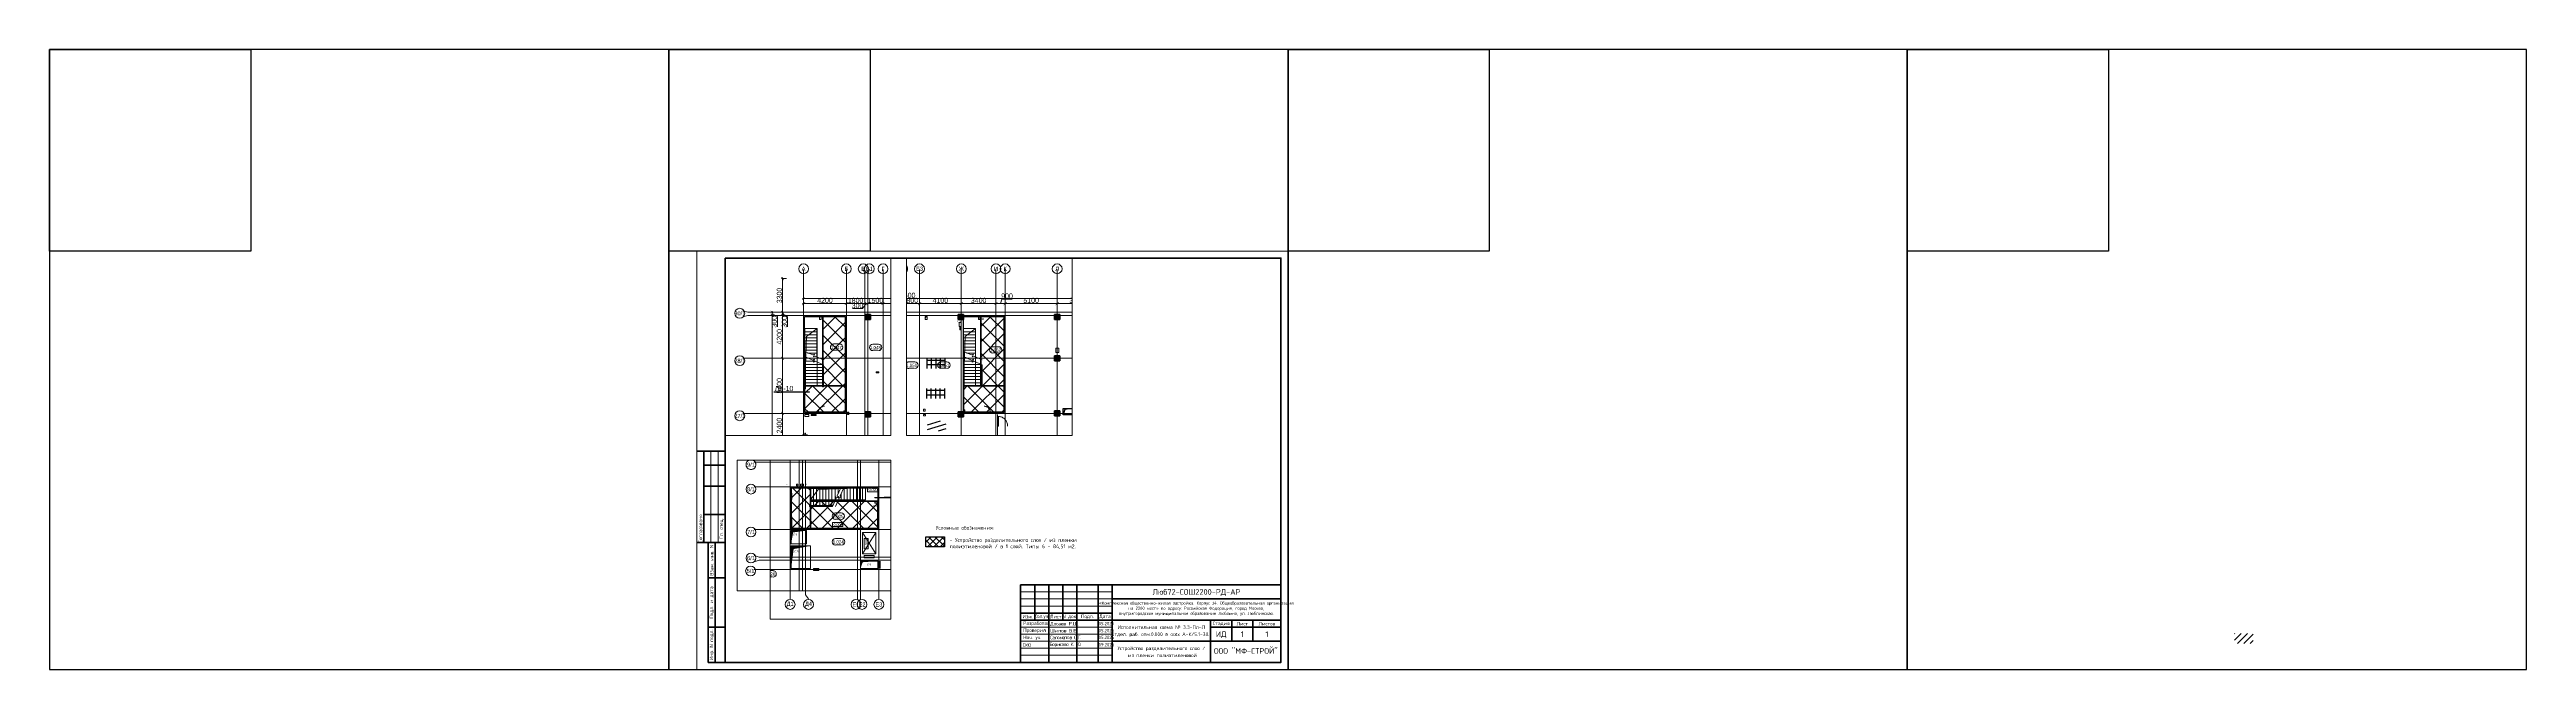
# Paper-space layout '3.3ПлнкЛК6в6' of a CAD drawing. Header units: millimetres. Extents: x -143 to 1617, y 0 to 440.
# The model-space entities are those that its viewports show. They can reach past a viewport. Long polylines and large blocks are cut down to what shows.
import ezdxf
from ezdxf import colors
from ezdxf.entities.mleader import LeaderData, LeaderLine
from ezdxf.enums import TextEntityAlignment as Align
from ezdxf.math import Vec2, Vec3

# ---------------------------------------------------------------- set-up
doc = ezdxf.new("R2010")
doc.units = ezdxf.units.MM
for name, pattern in [('CENTER', [50.8, 31.75, -6.35, 6.35, -6.35]), ('CENTER2', [28.575, 19.05, -3.175, 3.175, -3.175]), ('DASHED', [19.05, 12.7, -6.35]), ('HIDDEN', [9.525, 6.35, -3.175]), ('HIDDEN2', [4.7625, 3.175, -1.5875])]:
    doc.linetypes.add(name, pattern=pattern)
doc.layers.get('Defpoints').update_dxf_attribs({"color": 250})
doc.layers.add('3)пол', color=250, linetype='Continuous')
doc.layers.add('Условные обозначения', color=250, linetype='Continuous')
for name, color, linetype, lineweight in [('8.2) Изоляция пола Тип 6    6 вып', 6, 'Continuous', 60), ('АР_Area', 250, 'Continuous', 5), ('АР_Двери_внутренние_антипаника', 250, 'Continuous', 0), ('АР_Колонны', 250, 'Continuous', 30), ('АР_ЛК', 250, 'Continuous', 25), ('АР_ЛК_марка', 250, 'Continuous', 5), ('АР_Отверстия', 250, 'Continuous', 9), ('АР_Отметка', 250, 'Continuous', 13), ('АР_Стены ЖБ', 250, 'Continuous', 35), ('АР_Тонкая', 250, 'Continuous', 5), ('АР_Ф_ЛК', 250, 'Continuous', 5), ('АР_Штриховка', 250, 'Continuous', 0), ('ВК_Шахты', 250, 'Continuous', 9), ('КМ_Фахверки размер', 250, 'Continuous', 25), ('ОВ_коллекторы', 250, 'Continuous', 25), ('ОВ_Отопление', 250, 'Continuous', 5), ('ОВ_Шахты', 250, 'Continuous', 5), ('ОВ_Шахты_блок 4.1', 250, 'Continuous', 25), ('РД_Оси_100', 250, 'Continuous', 0), ('РД_Оси_размер', 250, 'Continuous', 0), ('ТХ_Оборудование', 250, 'Continuous', 9)]:
    doc.layers.add(name, color=color, linetype=linetype, lineweight=lineweight)
doc.layers.add('АР_Делит', color=250, linetype='Continuous', lineweight=0, plot=False)
doc.styles.add('Arial_Narrow_08', font='ARIALN.TTF', dxfattribs={"width": 0.8})
doc.styles.add('style1', font='ARIALN.TTF')
doc.styles.add('ккк', font='isocpeur.ttf', dxfattribs={"width": 0.85, "oblique": 15})
doc.styles.add('СПДС', font='isocpeur.ttf', dxfattribs={"width": 0.9})
doc.dimstyles.new('Dim100_ареал', dxfattribs={"dimscale": 100, "dimtxt": 2.5, "dimasz": 1, "dimexe": 1, "dimexo": 1, "dimgap": 0.5, "dimtad": 1, "dimzin": 12, "dimdsep": 46, "dimtxsty": 'style1', "dimblk": 'ARCHTICK', "dimcen": 1, "dimdle": 1, "dimclrd": 256, "dimclre": 256, "dimaunit": 1, "dimadec": 0, "dimazin": 3, "dimtfac": 1, "dimtmove": 1, "dimatfit": 3, "dimldrblk": 'OPEN30', "dimfxl": 4, "dimfxlon": 1, "dimtolj": 1, "dimtzin": 0, "dimlwd": 9, "dimlwe": 9, "dimarcsym": 0})
pattern_1 = [(45, (-120, -9128.87), (-112.2532, 112.2532), []), (45, (-7.75, -9128.87), (-112.2532, 112.2532), [198.4375, -39.6875, 0, -39.6875])]

# ---------------------------------------------------------------- blocks, each defined once
blk = doc.blocks.new('*U168')
at = {"color": 4}
blk.add_lwpolyline([(-220, -220), (220, -220), (220, 220), (-220, 220)], close=True, dxfattribs=at)
at = {"color": 3}
blk.add_lwpolyline([(-220, 220), (-77, 220), (-77, 77), (-220, 77)], close=True, dxfattribs=at)
blk = doc.blocks.new('*U169')
at = {"color": 0, "linetype": 'ByBlock', "lineweight": -2, "transparency": 16777216}
for p in [(0, 0), (440, 0), (880, 0), (1320, 0)]:
    blk.add_blockref('*U168', p, dxfattribs=at)
blk = doc.blocks.new('*U170')
at = {"color": 4}
blk.add_lwpolyline([(-220, -220), (220, -220), (220, 220), (-220, 220)], close=True, dxfattribs=at)
at = {"color": 3}
blk.add_lwpolyline([(-220, 220), (-77, 220), (-77, 77), (-220, 77)], close=True, dxfattribs=at)
blk = doc.blocks.new('*U171')
at = {"color": 0, "linetype": 'ByBlock', "lineweight": -2, "transparency": 16777216}
for p in [(0, 0), (440, 0), (880, 0), (1320, 0)]:
    blk.add_blockref('*U170', p, dxfattribs=at)
blk = doc.blocks.new('*U899')
at = {"lineweight": 0}
blk.add_lwpolyline([(-415, -5), (5, -5), (5, 292), (-415, 292)], close=True, dxfattribs=at)
at = {"color": 0, "linetype": 'Continuous', "lineweight": 50}
blk.add_lwpolyline([(-395, 287), (0, 287), (0, 0), (-395, 0)], close=True, dxfattribs=at)
at = {"lineweight": 35}
for points in [[(-395, 150), (-415, 150)], [(-410, 85), (-410, 150)], [(-395, 140), (-410, 140)], [(-395, 125), (-410, 125)], [(-395, 105), (-410, 105)], [(-395, 85), (-415, 85)], [(-395, 85), (-407, 85), (-407, 0), (-395, 0)], [(-402, 0), (-402, 85)], [(-395, 60), (-407, 60)], [(-175, 55), (-175, 30)], [(-165, 55), (-165, 0)], [(-155, 55), (-155, 30)], [(-145, 55), (-145, 0)], [(-130, 55), (-130, 0)], [(-120, 55), (-120, 0)], [(-120, 45), (0, 45)], [(-395, 25), (-407, 25)], [(-185, 35), (-120, 35)], [(-185, 30), (0, 30)], [(-50, 30), (-50, 0)], [(-50, 25), (0, 25)], [(-35, 30), (-35, 15)], [(-20, 30), (-20, 15)], [(-120, 15), (0, 15)]]:
    blk.add_lwpolyline(points, dxfattribs=at)
at = {"lineweight": 18}
for points in [[(-405, 85), (-405, 150)], [(-400, 85), (-400, 150)], [(-185, 50), (-120, 50)], [(-185, 45), (-120, 45)], [(-185, 40), (-120, 40)], [(-185, 25), (-120, 25)], [(-185, 20), (-120, 20)], [(-185, 15), (-120, 15)], [(-185, 10), (-120, 10)], [(-185, 5), (-120, 5)]]:
    blk.add_lwpolyline(points, dxfattribs=at)
at = {"lineweight": 35}
blk.add_lwpolyline([(-185, 0), (0, 0), (0, 55), (-185, 55)], close=True, dxfattribs=at)
at = {"lineweight": 0}
blk.add_lwpolyline([(0, -5), (5, -5), (5, 0)], dxfattribs=at)
at = {"lineweight": -2, "char_height": 2.5, "attachment_point": 5, "rotation": 90, "style": 'СПДС'}
for s, insert, width in [('Согласовано', (-412.5, 95), 19.991), ('Гл. спец.', (-397.5, 95), 19.991), ('Взам. инв. N', (-404.5, 72.5), 24.991), ('Подл. и дата', (-404.5, 42.5), 34.991), ('Инв. N подл.', (-404.5, 12.5), 24.991)]:
    blk.add_mtext(s, dxfattribs=dict(at, insert=insert, width=width))
at = {"insert": (-119.3, 43.2), "char_height": 2.2, "attachment_point": 1, "style": 'СПДС'}
blk.add_mtext_dynamic_manual_height_columns('\\pxqc;«Комплексная общественно-жилая застройка. Корпус 34. Общеобразовательная организация на 2200 мест» по адресу: Российская Федерация, город Москва, \\Pвнутригородское муниципальное образование Люблино, ул. Люблинская.', width=118.293, gutter_width=0, heights=[12.8], dxfattribs=at)
at = {"lineweight": -2, "char_height": 2.5, "style": 'СПДС'}
for s, insert, width, attachment_point in [('Разработал', (-183.1, 27.5), 17.953, 4), ('Проверил', (-183.1, 22.5), 17.953, 4), ('Нач. уч.', (-183.1, 17.5), 17.953, 4), ('Изм.', (-180, 32.5), 10, 5), ('Кол.уч.', (-170, 32.5), 10, 5), ('{\\T0.9;Саломатов С.Г.}', (-164.1, 17.7), 18.77, 4), ('Лист', (-160, 32.5), 10, 5), ('N док.', (-150, 32.5), 10, 5), ('Подп.', (-137.5, 32.5), 15, 5), ('Дата', (-125, 32.5), 10, 5), ('Стадия', (-42.5, 27.5), 15, 5), ('Лист', (-27.5, 27.5), 15, 5), ('Листов', (-10, 27.5), 20, 5), ('СКО', (-183.5, 12.3), 17.953, 4), ('{\\T0.9;Борисово К. Ю.}', (-164.5, 12.5), 18.77, 4)]:
    blk.add_mtext(s, dxfattribs=dict(at, insert=insert, width=width, attachment_point=attachment_point))
at = {"style": 'СПДС'}
for tag, height, p in [('ШИФР_ПРОЕКТА', 4, (-60, 50)), ('НАИМЕНОВАНИЕ_ОБЪЕКТА2', 2.5, (-85, 20)), ('НАИМЕНОВАНИЕ_ОБЪЕКТА', 2.5, (-85, 25)), ('СТАДИЯ', 4, (-42.5, 20)), ('ЛИСТ_первый', 4, (-27.5, 20)), ('ЛИСТОВ', 4, (-10, 20)), ('НАИМЕНОВАНИЕ_ЧЕРТЕЖА2', 2.5, (-85, 5)), ('НАИМЕНОВАНИЕ_ЧЕРТЕЖА1', 2.5, (-85, 10)), ('ОРГАНИЗАЦИЯ_РАЗРАБОТЧИК1', 4, (-25, 8.1))]:
    blk.add_attdef(tag, text='', height=height, dxfattribs=at).set_placement(p, align=Align.MIDDLE_CENTER)
for tag, p in [('РАЗРАБОТЧИК', (-164, 27.5)), ('РУК.ГРУППЫ', (-164, 22.5))]:
    blk.add_attdef(tag, text='', height=2.5, dxfattribs=at).set_placement(p, align=Align.MIDDLE_LEFT)
at = {"style": 'СПДС', "width": 0.9}
for tag, p in [('ДАТА1', (-129.6, 26.4)), ('ДАТА2', (-129.6, 21.4)), ('ДАТА3', (-129.6, 16.6)), ('ДАТА4', (-129.6, 11.4))]:
    blk.add_attdef(tag, p, '', height=2.3, dxfattribs=at)
blk = doc.blocks.new('otv')
at = {"linetype": 'Continuous'}
blk.add_lwpolyline([(0, -1), (0, 0), (1, 0), (1, -1)], close=True, dxfattribs=at)
blk.add_solid([(0, -1), (0, 0), (0.13, -0.14), (1, 0)], dxfattribs=at)
blk = doc.blocks.new('ЛК_4000х9200_1эт')
at = {"color": 5}
blk.add_lwpolyline([(3574, 3915), (6700, 3915), (6700, 3955), (3559, 3955)], dxfattribs=at)
at = {"layer": 'АР_Делит'}
blk.add_lwpolyline([(-400, 4000), (9000, 4000), (9000, 0), (-400, 0)], close=True, dxfattribs=at)
at = {"layer": 'АР_Тонкая'}
for points in [[(3841, 2150), (3484, 2961), (3577, 3138), (3291, 3012), (3383, 3189), (3026, 4000)], [(4352, 2150), (3995, 2961), (4088, 3138), (3802, 3012), (3894, 3189), (3537, 4000)]]:
    blk.add_lwpolyline(points, dxfattribs=at)
at = {"layer": 'АР_Ф_ЛК'}
for p, q in [((800, 2800), (800, 4000)), ((1100, 2800), (1100, 4000)), ((1400, 2800), (1400, 4000)), ((1700, 2800), (1700, 4000)), ((2000, 2800), (2000, 4000)), ((2300, 2800), (2300, 4000)), ((2600, 2800), (2600, 4000)), ((2900, 2800), (2900, 4000)), ((3200, 2800), (3200, 3705))]:
    blk.add_line(p, q, dxfattribs=at)
at = {"layer": 'АР_Ф_ЛК', "color": 5}
for p, q in [((3700, 3955), (3700, 4000)), ((3700, 3630), (3700, 3915)), ((4000, 3955), (4000, 4000)), ((4000, 3099), (4000, 3915)), ((4300, 3955), (4300, 4000)), ((4300, 2269), (4300, 3915)), ((4600, 3955), (4600, 4000)), ((4600, 2255), (4600, 3915)), ((4900, 3955), (4900, 4000)), ((4900, 2255), (4900, 3915)), ((5200, 3955), (5200, 4000)), ((5200, 2255), (5200, 3915)), ((5500, 3955), (5500, 4000)), ((5500, 2255), (5500, 3915)), ((5800, 3955), (5800, 4000)), ((5800, 2255), (5800, 3915)), ((6100, 3955), (6100, 4000)), ((6100, 2255), (6100, 3915)), ((6400, 3955), (6400, 4000)), ((6400, 2255), (6400, 3915)), ((4600, 2190), (4600, 2215)), ((4900, 2190), (4900, 2215)), ((5200, 2190), (5200, 2215)), ((5500, 2190), (5500, 2215)), ((5800, 2190), (5800, 2215)), ((6100, 2190), (6100, 2215)), ((6400, 2190), (6400, 2215))]:
    blk.add_line(p, q, dxfattribs=at)
at = {"layer": 'АР_Ф_ЛК', "color": 5, "lineweight": 9}
for p, q in [((4306, 2255), (6480, 2255)), ((4324, 2215), (6480, 2215))]:
    blk.add_line(p, q, dxfattribs=at)
at = {"layer": 'АР_Ф_ЛК'}
for points in [[(800, 3400, 0, 150, 0), (1266, 3400, 0, 0, 0), (3334, 3400, 0, 0, 0)], [(4094, 3085, 0, 150, 0), (4561, 3085, 0, 0, 0), (6400, 3085, 0, 0, 0)]]:
    blk.add_lwpolyline(points, format="xyseb", dxfattribs=at)
blk.add_lwpolyline([(3599, 2800), (800, 2800), (800, 4000), (3070, 4000)], dxfattribs=at)
at = {"layer": 'АР_Ф_ЛК', "color": 5}
blk.add_lwpolyline([(4335, 2190), (6500, 2190), (6500, 2150), (4352, 2150)], dxfattribs=at)
at = {"layer": 'АР_Ф_ЛК', "color": 5, "lineweight": 9}
blk.add_arc((6480, 2235), 20, 270, 90, dxfattribs=at)
blk = doc.blocks.new('otv_в_стене')
at = {"linetype": 'Continuous'}
blk.add_lwpolyline([(0, -1), (0, 0), (1, 0), (1, -1)], close=True, dxfattribs=at)
blk.add_solid([(0, -1), (0, 0), (0.5, -0.5), (1, 0)], dxfattribs=at)
blk = doc.blocks.new('Отметка_план')
at = {"color": 7}
blk.add_lwpolyline([(0, 0), (10, 0), (10, 4), (0, 4)], close=True, dxfattribs=at)
at = {"style": 'Arial_Narrow_08', "width": 0.8}
blk.add_attdef('OTMG', text='', height=2.5, dxfattribs=at).set_placement((9.1, 0.7), align=Align.RIGHT)
blk = doc.blocks.new('otv пунктир')
at = {"linetype": 'HIDDEN', "ltscale": 0.07}
blk.add_lwpolyline([(0, 0), (0, 1), (1, 1), (1, 0)], close=True, dxfattribs=at)
blk.add_lwpolyline([(0, 1), (0.135, 0.137), (1, 0)], dxfattribs=at)
blk = doc.blocks.new('A-iden')
at = {"linetype": 'Continuous', "lineweight": 5}
blk.add_circle((0, -4), 3, dxfattribs=at)
at = {"color": 0, "linetype": 'Continuous', "lineweight": 20, "style": 'ккк', "width": 0.85}
blk.add_attdef('ID', text='', height=8, dxfattribs=at).set_placement((0.3, -3.9), align=Align.MIDDLE_CENTER)
blk = doc.blocks.new('_ArchTick')
at = {"color": 0, "linetype": 'ByBlock', "const_width": 0.15}
blk.add_lwpolyline([(-0.5, -0.5), (0.5, 0.5)], dxfattribs=at)
blk = doc.blocks.new('*D86')
at = {"layer": 'Defpoints', "color": 0, "transparency": 16777216}
for p in [(1193587, 210913), (1194587, 210913), (1194587, 207313)]:
    blk.add_point(p, dxfattribs=at)
at = {"layer": 'РД_Оси_размер', "lineweight": 9, "transparency": 16777216}
for p, q in [((1193987, 210913), (1193487, 210913)), ((1193587, 207213), (1193587, 211013)), ((1193987, 207313), (1193487, 207313))]:
    blk.add_line(p, q, dxfattribs=at)
at = {"layer": 'РД_Оси_размер', "lineweight": 9, "transparency": 16777216, "xscale": 300, "yscale": 300, "zscale": 300}
for p, rotation in [((1193587, 210913), 90), ((1193587, 207313), 270)]:
    blk.add_blockref('_ArchTick', p, dxfattribs=dict(at, rotation=rotation))
at = {"layer": 'РД_Оси_размер', "color": 0, "transparency": 16777216, "insert": (1193282, 209113), "char_height": 500, "attachment_point": 5, "rotation": 90, "style": 'style1'}
blk.add_mtext('\\A1;3600', dxfattribs=at)
blk = doc.blocks.new('_Open30')
at = {"color": 0, "linetype": 'ByBlock', "lineweight": -2}
for p, q in [((-1, 0.27), (0, 0)), ((0, 0), (-1, -0.27)), ((0, 0), (-1, 0))]:
    blk.add_line(p, q, dxfattribs=at)
blk = doc.blocks.new('*D87')
at = {"layer": 'Defpoints', "color": 0, "transparency": 16777216}
for p in [(1193587, 213313), (1194587, 213313), (1194587, 210913)]:
    blk.add_point(p, dxfattribs=at)
at = {"layer": 'РД_Оси_размер', "lineweight": 9, "transparency": 16777216}
for p, q in [((1193987, 213313), (1193487, 213313)), ((1193587, 210813), (1193587, 213413)), ((1193987, 210913), (1193487, 210913))]:
    blk.add_line(p, q, dxfattribs=at)
at = {"layer": 'РД_Оси_размер', "lineweight": 9, "transparency": 16777216, "xscale": 300, "yscale": 300, "zscale": 300}
for p, rotation in [((1193587, 213313), 90), ((1193587, 210913), 270)]:
    blk.add_blockref('_ArchTick', p, dxfattribs=dict(at, rotation=rotation))
at = {"layer": 'РД_Оси_размер', "color": 0, "transparency": 16777216, "insert": (1193282, 212113), "char_height": 500, "attachment_point": 5, "rotation": 90, "style": 'style1'}
blk.add_mtext('\\A1;2400', dxfattribs=at)
blk = doc.blocks.new('*D88')
at = {"layer": 'Defpoints', "color": 0, "transparency": 16777216}
for p in [(1193587, 218713), (1194587, 218713), (1194587, 213313)]:
    blk.add_point(p, dxfattribs=at)
at = {"layer": 'РД_Оси_размер', "lineweight": 9, "transparency": 16777216}
for p, q in [((1193987, 218713), (1193487, 218713)), ((1193587, 213213), (1193587, 218813)), ((1193987, 213313), (1193487, 213313))]:
    blk.add_line(p, q, dxfattribs=at)
at = {"layer": 'РД_Оси_размер', "lineweight": 9, "transparency": 16777216, "xscale": 300, "yscale": 300, "zscale": 300}
for p, rotation in [((1193587, 218713), 90), ((1193587, 213313), 270)]:
    blk.add_blockref('_ArchTick', p, dxfattribs=dict(at, rotation=rotation))
at = {"layer": 'РД_Оси_размер', "color": 0, "transparency": 16777216, "insert": (1193282, 216013), "char_height": 500, "attachment_point": 5, "rotation": 90, "style": 'style1'}
blk.add_mtext('\\A1;5400', dxfattribs=at)
blk = doc.blocks.new('*D89')
at = {"layer": 'Defpoints', "color": 0, "transparency": 16777216}
for p in [(1193587, 222913), (1194587, 222913), (1194587, 218713)]:
    blk.add_point(p, dxfattribs=at)
at = {"layer": 'РД_Оси_размер', "lineweight": 9, "transparency": 16777216}
for p, q in [((1193987, 222913), (1193487, 222913)), ((1193587, 218613), (1193587, 223013)), ((1193987, 218713), (1193487, 218713))]:
    blk.add_line(p, q, dxfattribs=at)
at = {"layer": 'РД_Оси_размер', "lineweight": 9, "transparency": 16777216, "xscale": 300, "yscale": 300, "zscale": 300}
for p, rotation in [((1193587, 222913), 90), ((1193587, 218713), 270)]:
    blk.add_blockref('_ArchTick', p, dxfattribs=dict(at, rotation=rotation))
at = {"layer": 'РД_Оси_размер', "color": 0, "transparency": 16777216, "insert": (1193282, 220813), "char_height": 500, "attachment_point": 5, "rotation": 90, "style": 'style1'}
blk.add_mtext('\\A1;4200', dxfattribs=at)
blk = doc.blocks.new('*D90')
at = {"layer": 'Defpoints', "color": 0, "transparency": 16777216}
for p in [(1193587, 223213), (1194587, 223213), (1194587, 222913)]:
    blk.add_point(p, dxfattribs=at)
at = {"layer": 'РД_Оси_размер', "lineweight": 9, "transparency": 16777216}
for p, q in [((1193987, 223213), (1193487, 223213)), ((1193987, 222913), (1193487, 222913)), ((1193587, 222813), (1193587, 223313)), ((1193587, 223063), (1194075, 222779)), ((1194075, 222779), (1194075, 221775))]:
    blk.add_line(p, q, dxfattribs=at)
at = {"layer": 'РД_Оси_размер', "lineweight": 9, "transparency": 16777216, "xscale": 300, "yscale": 300, "zscale": 300}
for p, rotation in [((1193587, 223213), 90), ((1193587, 222913), 270)]:
    blk.add_blockref('_ArchTick', p, dxfattribs=dict(at, rotation=rotation))
at = {"layer": 'РД_Оси_размер', "color": 0, "transparency": 16777216, "insert": (1193770, 222277), "char_height": 500, "attachment_point": 5, "rotation": 90, "style": 'style1'}
blk.add_mtext('\\A1;300', dxfattribs=at)
blk = doc.blocks.new('*D91')
at = {"layer": 'Defpoints', "color": 0, "transparency": 16777216}
for p in [(1193587, 226513), (1194587, 226513), (1194587, 223213)]:
    blk.add_point(p, dxfattribs=at)
at = {"layer": 'РД_Оси_размер', "lineweight": 9, "transparency": 16777216}
for p, q in [((1193987, 226513), (1193487, 226513)), ((1193587, 223113), (1193587, 226613)), ((1193987, 223213), (1193487, 223213))]:
    blk.add_line(p, q, dxfattribs=at)
at = {"layer": 'РД_Оси_размер', "lineweight": 9, "transparency": 16777216, "xscale": 300, "yscale": 300, "zscale": 300}
for p, rotation in [((1193587, 226513), 90), ((1193587, 223213), 270)]:
    blk.add_blockref('_ArchTick', p, dxfattribs=dict(at, rotation=rotation))
at = {"layer": 'РД_Оси_размер', "color": 0, "transparency": 16777216, "insert": (1193282, 224863), "char_height": 500, "attachment_point": 5, "rotation": 90, "style": 'style1'}
blk.add_mtext('\\A1;3300', dxfattribs=at)
blk = doc.blocks.new('*D94')
at = {"layer": 'Defpoints', "color": 0, "transparency": 16777216}
for p in [(1192587, 222913), (1194587, 222913), (1194587, 191113)]:
    blk.add_point(p, dxfattribs=at)
at = {"layer": 'РД_Оси_размер', "lineweight": 9, "transparency": 16777216}
for p, q in [((1192987, 222913), (1192487, 222913)), ((1192587, 191013), (1192587, 223013)), ((1192987, 191113), (1192487, 191113))]:
    blk.add_line(p, q, dxfattribs=at)
at = {"layer": 'РД_Оси_размер', "lineweight": 9, "transparency": 16777216, "xscale": 300, "yscale": 300, "zscale": 300}
for p, rotation in [((1192587, 222913), 90), ((1192587, 191113), 270)]:
    blk.add_blockref('_ArchTick', p, dxfattribs=dict(at, rotation=rotation))
at = {"layer": 'РД_Оси_размер', "color": 0, "transparency": 16777216, "insert": (1192282, 207013), "char_height": 500, "attachment_point": 5, "rotation": 90, "style": 'style1'}
blk.add_mtext('\\A1;31800', dxfattribs=at)
blk = doc.blocks.new('*D96')
at = {"layer": 'Defpoints', "color": 0, "transparency": 16777216}
for p in [(1192587, 223213), (1194587, 223213), (1194587, 222913)]:
    blk.add_point(p, dxfattribs=at)
at = {"layer": 'РД_Оси_размер', "lineweight": 9, "transparency": 16777216}
for p, q in [((1192987, 223213), (1192487, 223213)), ((1192987, 222913), (1192487, 222913)), ((1192587, 222813), (1192587, 223313)), ((1192587, 223063), (1193087, 222789)), ((1193087, 222789), (1193087, 221784))]:
    blk.add_line(p, q, dxfattribs=at)
at = {"layer": 'РД_Оси_размер', "lineweight": 9, "transparency": 16777216, "xscale": 300, "yscale": 300, "zscale": 300}
for p, rotation in [((1192587, 223213), 90), ((1192587, 222913), 270)]:
    blk.add_blockref('_ArchTick', p, dxfattribs=dict(at, rotation=rotation))
at = {"layer": 'РД_Оси_размер', "color": 0, "transparency": 16777216, "insert": (1192782, 222287), "char_height": 500, "attachment_point": 5, "rotation": 90, "style": 'style1'}
blk.add_mtext('\\A1;300', dxfattribs=at)
blk = doc.blocks.new('*D98')
at = {"layer": 'Defpoints', "color": 0, "transparency": 16777216}
for p in [(1233153, 224571), (1195653, 222571), (1233153, 222571)]:
    blk.add_point(p, dxfattribs=at)
at = {"layer": 'РД_Оси_размер', "lineweight": 9, "transparency": 16777216}
for p, q in [((1195553, 224571), (1233253, 224571)), ((1195653, 224171), (1195653, 224671)), ((1233153, 224171), (1233153, 224671))]:
    blk.add_line(p, q, dxfattribs=at)
at = {"layer": 'РД_Оси_размер', "lineweight": 9, "transparency": 16777216, "xscale": 300, "yscale": 300, "zscale": 300, "rotation": 180}
blk.add_blockref('_ArchTick', (1195653, 224571), dxfattribs=at)
at = {"layer": 'РД_Оси_размер', "lineweight": 9, "transparency": 16777216, "xscale": 300, "yscale": 300, "zscale": 300}
blk.add_blockref('_ArchTick', (1233153, 224571), dxfattribs=at)
at = {"layer": 'РД_Оси_размер', "color": 0, "transparency": 16777216, "insert": (1214403, 224876), "char_height": 500, "attachment_point": 5, "style": 'style1'}
blk.add_mtext('\\A1;37500', dxfattribs=at)
blk = doc.blocks.new('*D99')
at = {"layer": 'Defpoints', "color": 0, "transparency": 16777216}
for p in [(1199853, 224071), (1195653, 222571), (1199853, 222571)]:
    blk.add_point(p, dxfattribs=at)
at = {"layer": 'РД_Оси_размер', "lineweight": 9, "transparency": 16777216}
for p, q in [((1195553, 224071), (1199953, 224071)), ((1195653, 223671), (1195653, 224171)), ((1199853, 223671), (1199853, 224171))]:
    blk.add_line(p, q, dxfattribs=at)
at = {"layer": 'РД_Оси_размер', "lineweight": 9, "transparency": 16777216, "xscale": 300, "yscale": 300, "zscale": 300, "rotation": 180}
blk.add_blockref('_ArchTick', (1195653, 224071), dxfattribs=at)
at = {"layer": 'РД_Оси_размер', "lineweight": 9, "transparency": 16777216, "xscale": 300, "yscale": 300, "zscale": 300}
blk.add_blockref('_ArchTick', (1199853, 224071), dxfattribs=at)
at = {"layer": 'РД_Оси_размер', "color": 0, "transparency": 16777216, "insert": (1197753, 224376), "char_height": 500, "attachment_point": 5, "style": 'style1'}
blk.add_mtext('\\A1;4200', dxfattribs=at)
blk = doc.blocks.new('*D100')
at = {"layer": 'Defpoints', "color": 0, "transparency": 16777216}
for p in [(1201653, 224071), (1199853, 222571), (1201653, 222571)]:
    blk.add_point(p, dxfattribs=at)
at = {"layer": 'РД_Оси_размер', "lineweight": 9, "transparency": 16777216}
for p, q in [((1199753, 224071), (1201753, 224071)), ((1199853, 223671), (1199853, 224171)), ((1201653, 223671), (1201653, 224171))]:
    blk.add_line(p, q, dxfattribs=at)
at = {"layer": 'РД_Оси_размер', "lineweight": 9, "transparency": 16777216, "xscale": 300, "yscale": 300, "zscale": 300, "rotation": 180}
blk.add_blockref('_ArchTick', (1199853, 224071), dxfattribs=at)
at = {"layer": 'РД_Оси_размер', "lineweight": 9, "transparency": 16777216, "xscale": 300, "yscale": 300, "zscale": 300}
blk.add_blockref('_ArchTick', (1201653, 224071), dxfattribs=at)
at = {"layer": 'РД_Оси_размер', "color": 0, "transparency": 16777216, "insert": (1200753, 224376), "char_height": 500, "attachment_point": 5, "style": 'style1'}
blk.add_mtext('\\A1;1800', dxfattribs=at)
blk = doc.blocks.new('*D101')
at = {"layer": 'Defpoints', "color": 0, "transparency": 16777216}
for p in [(1201953, 224071), (1201653, 222571), (1201953, 222571)]:
    blk.add_point(p, dxfattribs=at)
at = {"layer": 'РД_Оси_размер', "lineweight": 9, "transparency": 16777216}
for p, q in [((1201445, 223571), (1200440, 223571)), ((1201803, 224071), (1201445, 223571)), ((1201553, 224071), (1202053, 224071)), ((1201653, 223671), (1201653, 224171)), ((1201953, 223671), (1201953, 224171))]:
    blk.add_line(p, q, dxfattribs=at)
at = {"layer": 'РД_Оси_размер', "lineweight": 9, "transparency": 16777216, "xscale": 300, "yscale": 300, "zscale": 300, "rotation": 180}
blk.add_blockref('_ArchTick', (1201653, 224071), dxfattribs=at)
at = {"layer": 'РД_Оси_размер', "lineweight": 9, "transparency": 16777216, "xscale": 300, "yscale": 300, "zscale": 300}
blk.add_blockref('_ArchTick', (1201953, 224071), dxfattribs=at)
at = {"layer": 'РД_Оси_размер', "color": 0, "transparency": 16777216, "insert": (1200943, 223876), "char_height": 500, "attachment_point": 5, "style": 'style1'}
blk.add_mtext('\\A1;300', dxfattribs=at)
blk = doc.blocks.new('*D102')
at = {"layer": 'Defpoints', "color": 0, "transparency": 16777216}
for p in [(1203453, 224071), (1201953, 222571), (1203453, 222571)]:
    blk.add_point(p, dxfattribs=at)
at = {"layer": 'РД_Оси_размер', "lineweight": 9, "transparency": 16777216}
for p, q in [((1201853, 224071), (1203553, 224071)), ((1201953, 223671), (1201953, 224171)), ((1203453, 223671), (1203453, 224171))]:
    blk.add_line(p, q, dxfattribs=at)
at = {"layer": 'РД_Оси_размер', "lineweight": 9, "transparency": 16777216, "xscale": 300, "yscale": 300, "zscale": 300, "rotation": 180}
blk.add_blockref('_ArchTick', (1201953, 224071), dxfattribs=at)
at = {"layer": 'РД_Оси_размер', "lineweight": 9, "transparency": 16777216, "xscale": 300, "yscale": 300, "zscale": 300}
blk.add_blockref('_ArchTick', (1203453, 224071), dxfattribs=at)
at = {"layer": 'РД_Оси_размер', "color": 0, "transparency": 16777216, "insert": (1202703, 224376), "char_height": 500, "attachment_point": 5, "style": 'style1'}
blk.add_mtext('\\A1;1500', dxfattribs=at)
blk = doc.blocks.new('*D103')
at = {"layer": 'Defpoints', "color": 0, "transparency": 16777216}
for p in [(1207053, 224071), (1203453, 222571), (1207053, 222571)]:
    blk.add_point(p, dxfattribs=at)
at = {"layer": 'РД_Оси_размер', "lineweight": 9, "transparency": 16777216}
for p, q in [((1203353, 224071), (1207153, 224071)), ((1203453, 223671), (1203453, 224171)), ((1207053, 223671), (1207053, 224171))]:
    blk.add_line(p, q, dxfattribs=at)
at = {"layer": 'РД_Оси_размер', "lineweight": 9, "transparency": 16777216, "xscale": 300, "yscale": 300, "zscale": 300, "rotation": 180}
blk.add_blockref('_ArchTick', (1203453, 224071), dxfattribs=at)
at = {"layer": 'РД_Оси_размер', "lineweight": 9, "transparency": 16777216, "xscale": 300, "yscale": 300, "zscale": 300}
blk.add_blockref('_ArchTick', (1207053, 224071), dxfattribs=at)
at = {"layer": 'РД_Оси_размер', "color": 0, "transparency": 16777216, "insert": (1205253, 224376), "char_height": 500, "attachment_point": 5, "style": 'style1'}
blk.add_mtext('\\A1;3600', dxfattribs=at)
blk = doc.blocks.new('*D109')
at = {"layer": 'Defpoints', "color": 0, "transparency": 16777216}
for p in [(1215753, 224071), (1213953, 222571), (1215753, 222571)]:
    blk.add_point(p, dxfattribs=at)
at = {"layer": 'РД_Оси_размер', "lineweight": 9, "transparency": 16777216}
for p, q in [((1213853, 224071), (1215853, 224071)), ((1213953, 223671), (1213953, 224171)), ((1215753, 223671), (1215753, 224171))]:
    blk.add_line(p, q, dxfattribs=at)
at = {"layer": 'РД_Оси_размер', "lineweight": 9, "transparency": 16777216, "xscale": 300, "yscale": 300, "zscale": 300, "rotation": 180}
blk.add_blockref('_ArchTick', (1213953, 224071), dxfattribs=at)
at = {"layer": 'РД_Оси_размер', "lineweight": 9, "transparency": 16777216, "xscale": 300, "yscale": 300, "zscale": 300}
blk.add_blockref('_ArchTick', (1215753, 224071), dxfattribs=at)
at = {"layer": 'РД_Оси_размер', "color": 0, "transparency": 16777216, "insert": (1214853, 224376), "char_height": 500, "attachment_point": 5, "style": 'style1'}
blk.add_mtext('\\A1;1800', dxfattribs=at)
blk = doc.blocks.new('*D110')
at = {"layer": 'Defpoints', "color": 0, "transparency": 16777216}
for p in [(1219853, 224071), (1215753, 222571), (1219853, 222571)]:
    blk.add_point(p, dxfattribs=at)
at = {"layer": 'РД_Оси_размер', "lineweight": 9, "transparency": 16777216}
for p, q in [((1215653, 224071), (1219953, 224071)), ((1215753, 223671), (1215753, 224171)), ((1219853, 223671), (1219853, 224171))]:
    blk.add_line(p, q, dxfattribs=at)
at = {"layer": 'РД_Оси_размер', "lineweight": 9, "transparency": 16777216, "xscale": 300, "yscale": 300, "zscale": 300, "rotation": 180}
blk.add_blockref('_ArchTick', (1215753, 224071), dxfattribs=at)
at = {"layer": 'РД_Оси_размер', "lineweight": 9, "transparency": 16777216, "xscale": 300, "yscale": 300, "zscale": 300}
blk.add_blockref('_ArchTick', (1219853, 224071), dxfattribs=at)
at = {"layer": 'РД_Оси_размер', "color": 0, "transparency": 16777216, "insert": (1217803, 224376), "char_height": 500, "attachment_point": 5, "style": 'style1'}
blk.add_mtext('\\A1;4100', dxfattribs=at)
blk = doc.blocks.new('*D111')
at = {"layer": 'Defpoints', "color": 0, "transparency": 16777216}
for p in [(1223253, 224071), (1219853, 222571), (1223253, 222571)]:
    blk.add_point(p, dxfattribs=at)
at = {"layer": 'РД_Оси_размер', "lineweight": 9, "transparency": 16777216}
for p, q in [((1219753, 224071), (1223353, 224071)), ((1219853, 223671), (1219853, 224171)), ((1223253, 223671), (1223253, 224171))]:
    blk.add_line(p, q, dxfattribs=at)
at = {"layer": 'РД_Оси_размер', "lineweight": 9, "transparency": 16777216, "xscale": 300, "yscale": 300, "zscale": 300, "rotation": 180}
blk.add_blockref('_ArchTick', (1219853, 224071), dxfattribs=at)
at = {"layer": 'РД_Оси_размер', "lineweight": 9, "transparency": 16777216, "xscale": 300, "yscale": 300, "zscale": 300}
blk.add_blockref('_ArchTick', (1223253, 224071), dxfattribs=at)
at = {"layer": 'РД_Оси_размер', "color": 0, "transparency": 16777216, "insert": (1221553, 224376), "char_height": 500, "attachment_point": 5, "style": 'style1'}
blk.add_mtext('\\A1;3400', dxfattribs=at)
blk = doc.blocks.new('*D112')
at = {"layer": 'Defpoints', "color": 0, "transparency": 16777216}
for p in [(1224153, 224071), (1223253, 222571), (1224153, 222571)]:
    blk.add_point(p, dxfattribs=at)
at = {"layer": 'РД_Оси_размер', "lineweight": 9, "transparency": 16777216}
for p, q in [((1223153, 224071), (1224253, 224071)), ((1223253, 223671), (1223253, 224171)), ((1223703, 224071), (1223832, 224501)), ((1223832, 224501), (1224837, 224501)), ((1224153, 223671), (1224153, 224171))]:
    blk.add_line(p, q, dxfattribs=at)
at = {"layer": 'РД_Оси_размер', "lineweight": 9, "transparency": 16777216, "xscale": 300, "yscale": 300, "zscale": 300, "rotation": 180}
blk.add_blockref('_ArchTick', (1223253, 224071), dxfattribs=at)
at = {"layer": 'РД_Оси_размер', "lineweight": 9, "transparency": 16777216, "xscale": 300, "yscale": 300, "zscale": 300}
blk.add_blockref('_ArchTick', (1224153, 224071), dxfattribs=at)
at = {"layer": 'РД_Оси_размер', "color": 0, "transparency": 16777216, "insert": (1224334, 224807), "char_height": 500, "attachment_point": 5, "style": 'style1'}
blk.add_mtext('\\A1;900', dxfattribs=at)
blk = doc.blocks.new('*D113')
at = {"layer": 'Defpoints', "color": 0, "transparency": 16777216}
for p in [(1229253, 224071), (1224153, 222571), (1229253, 222571)]:
    blk.add_point(p, dxfattribs=at)
at = {"layer": 'РД_Оси_размер', "lineweight": 9, "transparency": 16777216}
for p, q in [((1224053, 224071), (1229353, 224071)), ((1224153, 223671), (1224153, 224171)), ((1229253, 223671), (1229253, 224171))]:
    blk.add_line(p, q, dxfattribs=at)
at = {"layer": 'РД_Оси_размер', "lineweight": 9, "transparency": 16777216, "xscale": 300, "yscale": 300, "zscale": 300, "rotation": 180}
blk.add_blockref('_ArchTick', (1224153, 224071), dxfattribs=at)
at = {"layer": 'РД_Оси_размер', "lineweight": 9, "transparency": 16777216, "xscale": 300, "yscale": 300, "zscale": 300}
blk.add_blockref('_ArchTick', (1229253, 224071), dxfattribs=at)
at = {"layer": 'РД_Оси_размер', "color": 0, "transparency": 16777216, "insert": (1226703, 224376), "char_height": 500, "attachment_point": 5, "style": 'style1'}
blk.add_mtext('\\A1;5100', dxfattribs=at)
blk = doc.blocks.new('*D114')
at = {"layer": 'Defpoints', "color": 0, "transparency": 16777216}
for p in [(1233153, 224071), (1229253, 222571), (1233153, 222571)]:
    blk.add_point(p, dxfattribs=at)
at = {"layer": 'РД_Оси_размер', "lineweight": 9, "transparency": 16777216}
for p, q in [((1229153, 224071), (1233253, 224071)), ((1229253, 223671), (1229253, 224171)), ((1233153, 223671), (1233153, 224171))]:
    blk.add_line(p, q, dxfattribs=at)
at = {"layer": 'РД_Оси_размер', "lineweight": 9, "transparency": 16777216, "xscale": 300, "yscale": 300, "zscale": 300, "rotation": 180}
blk.add_blockref('_ArchTick', (1229253, 224071), dxfattribs=at)
at = {"layer": 'РД_Оси_размер', "lineweight": 9, "transparency": 16777216, "xscale": 300, "yscale": 300, "zscale": 300}
blk.add_blockref('_ArchTick', (1233153, 224071), dxfattribs=at)
at = {"layer": 'РД_Оси_размер', "color": 0, "transparency": 16777216, "insert": (1231203, 224376), "char_height": 500, "attachment_point": 5, "style": 'style1'}
blk.add_mtext('\\A1;3900', dxfattribs=at)
blk = doc.blocks.new('MOK-МаркаПом_овал_ареал')
for p, q in [((-3, 3.8), (3.5, 3.8)), ((-2.7, -3), (2.8, -3))]:
    blk.add_line(p, q)
for centre, radius, start, end in [((-3, 0.2), 3.55, 90, 270), ((-7.4, 0), 7.16, 0, 0.001), ((3.5, 0.2), 3.55, 270, 90)]:
    blk.add_arc(centre, radius, start, end)
at = {"color": 0, "style": 'style1'}
blk.add_attdef('АР-ПОМЕЩЕНИЕ:НОМЕР', text='', height=3, dxfattribs=at).set_placement((0.3, 0), align=Align.MIDDLE)
blk = doc.blocks.new('оси_рен')
at = {"layer": 'РД_Оси_100', "color": 251, "linetype": 'CENTER2', "true_color": 0x636466}
for p, q in [((1195652.916, 222320.175), (1195652.916, 227414.666)), ((1199852.916, 222320.175), (1199852.916, 227414.666)), ((1215752.916, 222320.175), (1215752.916, 227414.666)), ((1219852.916, 222320.175), (1219852.916, 227414.666)), ((1223252.916, 222320.175), (1223252.916, 227414.666)), ((1195652.916, 135558.25), (1195652.916, 223268.25)), ((1199852.916, 135558.25), (1199852.916, 223268.25)), ((1215752.916, 135558.25), (1215752.916, 223268.25)), ((1219852.916, 135558.25), (1219852.916, 223268.25)), ((1223252.916, 135558.25), (1223252.916, 223268.25)), ((1189697.958, 218713.25), (1241712.916, 218713.25)), ((1189697.958, 213313.25), (1241712.916, 213313.25)), ((1225207.916, 158413.25), (1189697.958, 158413.25)), ((1225207.916, 156013.25), (1189697.958, 156013.25)), ((1225207.916, 151813.25), (1189697.958, 151813.25)), ((1215752.916, 133007.755), (1215752.916, 138964.071))]:
    blk.add_line(p, q, dxfattribs=at)
for points in [[(1201502.471, 227414.666), (1201652.916, 227014.666), (1201652.916, 222320.175)], [(1201952.916, 222320.175), (1201952.916, 227014.666), (1202102.916, 227414.666)], [(1203452.916, 222320.175), (1203452.916, 227414.666)], [(1224152.916, 222320.175), (1224152.916, 227414.666)], [(1229252.916, 227414.666), (1229252.916, 222320.175)], [(1241712.916, 223213.25), (1190197.958, 223213.25), (1189697.958, 223363.25)], [(1241712.916, 222913.25), (1190197.958, 222913.25), (1189697.958, 222763.25)], [(1201652.916, 223268.25), (1201652.916, 135558.25)], [(1201952.916, 135558.25), (1201952.916, 223268.25)], [(1203452.916, 135558.25), (1203452.916, 223268.25)], [(1207052.916, 223268.25), (1207052.916, 135558.25)], [(1207952.916, 135558.25), (1207952.916, 223268.25)], [(1208252.916, 135558.25), (1208252.916, 223268.25)], [(1208552.916, 135558.25), (1208552.916, 223268.25)], [(1213652.916, 223268.25), (1213652.916, 135558.25)], [(1213952.916, 135558.25), (1213952.916, 223268.25)], [(1224152.916, 135913.25), (1224152.916, 223268.25)], [(1229252.916, 223268.25), (1229252.916, 190733.254)], [(1225207.916, 149113.25), (1190197.958, 149113.25), (1189697.958, 149263.25)], [(1225207.916, 148813.25), (1190197.958, 148813.25), (1189697.958, 148663.25)], [(1225207.916, 147913.25), (1189697.958, 147913.25)], [(1207052.916, 138964.071), (1207052.916, 133007.755)], [(1208852.916, 133007.755), (1208552.916, 133407.755), (1208552.916, 138964.071)], [(1213652.916, 138964.071), (1213652.916, 132968.663)], [(1213952.916, 132966.444), (1213952.916, 138964.071)]]:
    blk.add_lwpolyline(points, dxfattribs=at)
at = {"layer": 'РД_Оси_100', "color": 251, "true_color": 0x636466}
ref = blk.add_blockref('A-iden', (1195652.916, 228114.666), dxfattribs=dict(at, xscale=160, yscale=160))
ref.add_attrib('ID', 'А', dxfattribs={"layer": '0', "linetype": 'Continuous', "height": 400, "style": 'style1'}).set_placement((1195652.916, 227474.666), align=Align.MIDDLE)
ref = blk.add_blockref('A-iden', (1199852.916, 228114.666), dxfattribs=dict(at, xscale=160, yscale=160))
ref.add_attrib('ID', 'Б', dxfattribs={"layer": '0', "linetype": 'Continuous', "height": 400, "style": 'style1'}).set_placement((1199852.916, 227474.666), align=Align.MIDDLE)
ref = blk.add_blockref('A-iden', (1201502.916, 228114.665), dxfattribs=dict(at, xscale=160, yscale=160))
ref.add_attrib('ID', 'В', dxfattribs={"layer": '0', "linetype": 'Continuous', "height": 400, "style": 'style1'}).set_placement((1201502.916, 227474.665), align=Align.MIDDLE)
ref = blk.add_blockref('A-iden', (1202102.916, 228114.666), dxfattribs=dict(at, xscale=160, yscale=160))
ref.add_attrib('ID', 'В1', dxfattribs={"layer": '0', "linetype": 'Continuous', "height": 400, "style": 'style1'}).set_placement((1202102.916, 227474.666), align=Align.MIDDLE)
ref = blk.add_blockref('A-iden', (1203452.916, 228114.666), dxfattribs=dict(at, xscale=160, yscale=160))
ref.add_attrib('ID', 'Г', dxfattribs={"layer": '0', "linetype": 'Continuous', "height": 400, "style": 'style1'}).set_placement((1203452.916, 227474.666), align=Align.MIDDLE)
ref = blk.add_blockref('A-iden', (1214102.916, 228114.666), dxfattribs=dict(at, xscale=160, yscale=160))
ref.add_attrib('ID', 'Е2', dxfattribs={"layer": '0', "linetype": 'Continuous', "height": 400, "style": 'style1'}).set_placement((1214102.916, 227474.666), align=Align.MIDDLE)
ref = blk.add_blockref('A-iden', (1215752.916, 228114.666), dxfattribs=dict(at, xscale=160, yscale=160))
ref.add_attrib('ID', 'Е3', dxfattribs={"layer": '0', "linetype": 'Continuous', "height": 400, "style": 'style1'}).set_placement((1215752.916, 227474.666), align=Align.MIDDLE)
ref = blk.add_blockref('A-iden', (1219852.916, 228114.666), dxfattribs=dict(at, xscale=160, yscale=160))
ref.add_attrib('ID', 'Ж', dxfattribs={"layer": '0', "linetype": 'Continuous', "height": 400, "style": 'style1'}).set_placement((1219852.916, 227474.666), align=Align.MIDDLE)
ref = blk.add_blockref('A-iden', (1223252.916, 228114.666), dxfattribs=dict(at, xscale=160, yscale=160))
ref.add_attrib('ID', 'И', dxfattribs={"layer": '0', "linetype": 'Continuous', "height": 400, "style": 'style1'}).set_placement((1223252.916, 227474.666), align=Align.MIDDLE)
ref = blk.add_blockref('A-iden', (1224152.916, 228114.666), dxfattribs=dict(at, xscale=160, yscale=160))
ref.add_attrib('ID', 'К', dxfattribs={"layer": '0', "linetype": 'Continuous', "height": 400, "style": 'style1'}).set_placement((1224152.916, 227474.666), align=Align.MIDDLE)
ref = blk.add_blockref('A-iden', (1229252.916, 228114.666), dxfattribs=dict(at, xscale=160, yscale=160))
ref.add_attrib('ID', 'Л', dxfattribs={"layer": '0', "linetype": 'Continuous', "height": 400, "style": 'style1'}).set_placement((1229252.916, 227474.666), align=Align.MIDDLE)
ref = blk.add_blockref('A-iden', (1189397.958, 223763.25), dxfattribs=dict(at, xscale=160, yscale=160))
ref.add_attrib('ID', '30/1', dxfattribs={"layer": '0', "linetype": 'Continuous', "height": 400, "style": 'style1'}).set_placement((1189397.958, 223123.25), align=Align.MIDDLE)
ref = blk.add_blockref('A-iden', (1189397.958, 219113.25), dxfattribs=dict(at, xscale=160, yscale=160))
ref.add_attrib('ID', '28/1', dxfattribs={"layer": '0', "linetype": 'Continuous', "height": 400, "style": 'style1'}).set_placement((1189397.958, 218473.25), align=Align.MIDDLE)
ref = blk.add_blockref('A-iden', (1189397.958, 213713.25), dxfattribs=dict(at, xscale=160, yscale=160))
ref.add_attrib('ID', '27/1', dxfattribs={"layer": '0', "linetype": 'Continuous', "height": 400, "style": 'style1'}).set_placement((1189397.958, 213073.25), align=Align.MIDDLE)
ref = blk.add_blockref('A-iden', (1189397.958, 211313.25), dxfattribs=dict(at, xscale=160, yscale=160))
ref.add_attrib('ID', '26/1', dxfattribs={"layer": '0', "linetype": 'Continuous', "height": 400, "style": 'style1'}).set_placement((1189397.958, 210673.25), align=Align.MIDDLE)
ref = blk.add_blockref('A-iden', (1189397.958, 158813.25), dxfattribs=dict(at, xscale=160, yscale=160))
ref.add_attrib('ID', '9/1', dxfattribs={"layer": '0', "linetype": 'Continuous', "height": 400, "style": 'style1'}).set_placement((1189397.958, 158173.25), align=Align.MIDDLE)
ref = blk.add_blockref('A-iden', (1189397.958, 156413.25), dxfattribs=dict(at, xscale=160, yscale=160))
ref.add_attrib('ID', '8/1', dxfattribs={"layer": '0', "linetype": 'Continuous', "height": 400, "style": 'style1'}).set_placement((1189397.958, 155773.25), align=Align.MIDDLE)
ref = blk.add_blockref('A-iden', (1189397.958, 152213.25), dxfattribs=dict(at, xscale=160, yscale=160))
ref.add_attrib('ID', '7/1', dxfattribs={"layer": '0', "linetype": 'Continuous', "height": 400, "style": 'style1'}).set_placement((1189397.958, 151573.25), align=Align.MIDDLE)
ref = blk.add_blockref('A-iden', (1189355.316, 148396.618), dxfattribs=dict(at, xscale=160, yscale=160))
ref.add_attrib('ID', '5/1', dxfattribs={"layer": '0', "linetype": 'Continuous', "height": 400, "style": 'style1'}).set_placement((1189355.316, 147756.618), align=Align.MIDDLE)
ref = blk.add_blockref('A-iden', (1189397.958, 149663.25), dxfattribs=dict(at, xscale=160, yscale=160))
ref.add_attrib('ID', '6/1', dxfattribs={"layer": '0', "linetype": 'Continuous', "height": 400, "style": 'style1'}).set_placement((1189397.958, 149023.25), align=Align.MIDDLE)
ref = blk.add_blockref('A-iden', (1207052.182, 133107.755), dxfattribs=dict(at, xscale=160, yscale=160))
ref.add_attrib('ID', 'Д1', dxfattribs={"layer": '0', "linetype": 'Continuous', "height": 400, "style": 'style1'}).set_placement((1207052.182, 132467.755), align=Align.MIDDLE)
ref = blk.add_blockref('A-iden', (1208852.182, 133107.755), dxfattribs=dict(at, xscale=160, yscale=160))
ref.add_attrib('ID', 'Д4', dxfattribs={"layer": '0', "linetype": 'Continuous', "height": 400, "style": 'style1'}).set_placement((1208852.182, 132467.755), align=Align.MIDDLE)
ref = blk.add_blockref('A-iden', (1213504.837, 133107.755), dxfattribs=dict(at, xscale=160, yscale=160))
ref.add_attrib('ID', 'Е1', dxfattribs={"layer": '0', "linetype": 'Continuous', "height": 400, "style": 'style1'}).set_placement((1213504.837, 132467.755), align=Align.MIDDLE)
ref = blk.add_blockref('A-iden', (1214104.837, 133107.755), dxfattribs=dict(at, xscale=160, yscale=160))
ref.add_attrib('ID', 'Е2', dxfattribs={"layer": '0', "linetype": 'Continuous', "height": 400, "style": 'style1'}).set_placement((1214104.837, 132467.755), align=Align.MIDDLE)
ref = blk.add_blockref('A-iden', (1215752.916, 133107.755), dxfattribs=dict(at, xscale=160, yscale=160))
ref.add_attrib('ID', 'Е3', dxfattribs={"layer": '0', "linetype": 'Continuous', "height": 400, "style": 'style1'}).set_placement((1215752.916, 132467.755), align=Align.MIDDLE)
at = {"layer": 'РД_Оси_размер', "color": 251, "true_color": 0x636466}
for base, p1, p2, picture, middle in [((1193587.313, 226513.25), (1194587.313, 223213.25), (1194587.313, 226513.25), '*D91', (1193282.026, 224863.25)), ((1192587.313, 222913.25), (1194587.313, 191113.25), (1194587.313, 222913.25), '*D94', (1192282.026, 207013.25)), ((1193587.313, 222913.25), (1194587.313, 218713.25), (1194587.313, 222913.25), '*D89', (1193282.026, 220813.25)), ((1193587.313, 218713.25), (1194587.313, 213313.25), (1194587.313, 218713.25), '*D88', (1193282.026, 216013.25)), ((1193587.313, 213313.25), (1194587.313, 210913.25), (1194587.313, 213313.25), '*D87', (1193282.026, 212113.25)), ((1193587.313, 210913.25), (1194587.313, 207313.25), (1194587.313, 210913.25), '*D86', (1193282.026, 209113.25))]:
    dim = blk.add_linear_dim(base=base, p1=p1, p2=p2, angle=90, dimstyle='Dim100_ареал', override={"dimtxt": 5, "dimasz": 3}, dxfattribs=at)
    dim.commit()
    dim.dimension.update_dxf_attribs({"geometry": picture, "text_midpoint": middle})
for base, p1, p2, picture, middle in [((1233152.916, 224571.073), (1195652.916, 222571.073), (1233152.916, 222571.073), '*D98', (1214402.916, 224876.359)), ((1199852.916, 224071.073), (1195652.916, 222571.073), (1199852.916, 222571.073), '*D99', (1197752.916, 224376.359)), ((1201652.916, 224071.073), (1199852.916, 222571.073), (1201652.916, 222571.073), '*D100', (1200752.916, 224376.359)), ((1203452.916, 224071.073), (1201952.916, 222571.073), (1203452.916, 222571.073), '*D102', (1202702.916, 224376.359)), ((1207052.916, 224071.073), (1203452.916, 222571.073), (1207052.916, 222571.073), '*D103', (1205252.916, 224376.359)), ((1215752.916, 224071.073), (1213952.916, 222571.073), (1215752.916, 222571.073), '*D109', (1214852.916, 224376.359)), ((1219852.916, 224071.073), (1215752.916, 222571.073), (1219852.916, 222571.073), '*D110', (1217802.916, 224376.359)), ((1223252.916, 224071.073), (1219852.916, 222571.073), (1223252.916, 222571.073), '*D111', (1221552.916, 224376.359)), ((1224152.916, 224071.073), (1223252.916, 222571.073), (1224152.916, 222571.073), '*D112', (1223882.001, 224806.646)), ((1229252.916, 224071.073), (1224152.916, 222571.073), (1229252.916, 222571.073), '*D113', (1226702.916, 224376.359)), ((1233152.916, 224071.073), (1229252.916, 222571.073), (1233152.916, 222571.073), '*D114', (1231202.916, 224376.359))]:
    dim = blk.add_linear_dim(base=base, p1=p1, p2=p2, dimstyle='Dim100_ареал', override={"dimtxt": 5, "dimasz": 3}, dxfattribs=at)
    dim.commit()
    dim.dimension.update_dxf_attribs({"geometry": picture, "text_midpoint": middle})
dim = blk.add_linear_dim(base=(1201952.916, 224071.073), p1=(1201652.916, 222571.073), p2=(1201952.916, 222571.073), dimstyle='Dim100_ареал', override={"dimtxt": 5, "dimasz": 3}, dxfattribs=at)
dim.commit()
dim.dimension.update_dxf_attribs({"geometry": '*D101', "text_midpoint": (1201394.994, 223571.073), "dimtype": 160})
for base, picture, middle in [((1192587.313, 223213.25), '*D96', (1193087.313, 222738.968)), ((1193587.313, 223213.25), '*D90', (1194075.074, 222729.483))]:
    dim = blk.add_linear_dim(base=base, p1=(1194587.313, 222913.25), p2=(1194587.313, 223213.25), angle=90, dimstyle='Dim100_ареал', override={"dimtxt": 5, "dimasz": 3}, dxfattribs=at)
    dim.commit()
    dim.dimension.update_dxf_attribs({"geometry": picture, "text_midpoint": middle, "dimtype": 160})

msp = doc.modelspace()

# ---------------------------------------------------------------- hatches: boundary and pattern name
at = {"layer": '8.2) Изоляция пола Тип 6    6 вып'}
h = msp.add_hatch(dxfattribs=at)
h.set_pattern_fill('ANSI37', color=256, scale=333)
h.paths.add_polyline_path([(3980, 91271.13), (1765, 91271.13), (1765, 84471.13), (3980, 84471.13)])
h.paths.add_polyline_path([(28282.77, 84453.655), (25980.001, 84453.655), (25980.001, 91271.13), (28282.77, 91271.13)])
h.paths.add_polyline_path([(28282.77, 84453.655), (24282.77, 84453.655), (24280, 81871.13), (28280, 81871.13)])
h.paths.add_polyline_path([(3980, 84472.37), (-20, 84472.37), (-20, 81871.13), (3980, 81871.13)])
h = msp.add_hatch(dxfattribs=at)
h.set_pattern_fill('ANSI37', color=256, scale=333)
h.paths.add_polyline_path([(13280.488, 23051.13), (19880, 23051.13), (19880, 20371.13), (13280.488, 20371.13)])
h.paths.add_polyline_path([(13280.488, 24371.13), (11380, 24371.13), (11380, 20371.13), (13280.488, 20371.13)])
at = {"layer": 'АР_Штриховка', "linetype": 'Continuous', "lineweight": 25}
h = msp.add_hatch(dxfattribs=at)
h.set_pattern_fill('ANSI35', color=256, scale=25, style=0)
h.set_pattern_definition(pattern_1)
h.paths.add_polyline_path([(5930, 90971.13), (6430, 90971.13), (6430, 91471.13), (5930, 91471.13)], flags=0)
h = msp.add_hatch(dxfattribs=at)
h.set_pattern_fill('ANSI35', color=256, scale=25, style=0)
h.set_pattern_definition(pattern_1)
h.paths.add_polyline_path([(23780, 90971.13), (24280, 90971.13), (24280, 91471.13), (23780, 91471.13)], flags=0)
h = msp.add_hatch(dxfattribs=at)
h.set_pattern_fill('ANSI35', color=256, scale=25, style=0)
h.set_pattern_definition(pattern_1)
h.paths.add_polyline_path([(33730, 91471.13), (33730, 90971.13), (33230, 90971.13), (33230, 91471.13)], flags=0)
h = msp.add_hatch(dxfattribs=at)
h.set_pattern_fill('ANSI35', color=256, scale=25, style=0)
h.set_pattern_definition(pattern_1)
h.paths.add_polyline_path([(33730, 87421.13), (33730, 86921.13), (33230, 86921.13), (33230, 87421.13)], flags=0)
h = msp.add_hatch(dxfattribs=at)
h.set_pattern_fill('ANSI35', color=256, scale=25, style=0)
h.set_pattern_definition(pattern_1)
h.paths.add_polyline_path([(5930, 81421.13), (6430, 81421.13), (6430, 81921.13), (5930, 81921.13)], flags=0)
h = msp.add_hatch(dxfattribs=at)
h.set_pattern_fill('ANSI35', color=256, scale=25, style=0)
h.set_pattern_definition(pattern_1)
h.paths.add_polyline_path([(23780, 81421.13), (24280, 81421.13), (24280, 81921.13), (23780, 81921.13)], flags=0)
h = msp.add_hatch(dxfattribs=at)
h.set_pattern_fill('ANSI35', color=256, scale=25, style=0)
h.set_pattern_definition(pattern_1)
h.paths.add_polyline_path([(33730, 82021.13), (33730, 81521.13), (33230, 81521.13), (33230, 82021.13)], flags=0)
h = msp.add_hatch(dxfattribs=at)
h.set_pattern_fill('ANSI35', color=256, scale=25, style=0)
h.set_pattern_definition(pattern_1)
h.paths.add_polyline_path([(-220, 79121.13), (280, 79121.13), (280, 79621.13), (-220, 79621.13)], flags=0)
h = msp.add_hatch(dxfattribs=at)
h.set_pattern_fill('ANSI35', color=256, scale=25, style=0)
h.set_pattern_definition(pattern_1)
h.paths.add_polyline_path([(5980, 79171.13), (6380, 79171.13), (6380, 79571.13), (5980, 79571.13)], flags=0)
h = msp.add_hatch(dxfattribs=at)
h.set_pattern_fill('ANSI35', color=256, scale=25, style=0)
h.set_pattern_definition(pattern_1)
h.paths.add_polyline_path([(5980, 79171.13), (6380, 79171.13), (6380, 79571.13), (5980, 79571.13)], flags=0)

# ---------------------------------------------------------------- linework, layer by layer
at = {"color": 18, "linetype": 'Continuous', "true_color": 0x000000}
msp.add_line((20080, 17171.13), (20080, 16471.13), dxfattribs=at)
msp.add_line((20080, 17171.13), (20080, 16471.13), dxfattribs=at)
at = {"color": 5}
msp.add_lwpolyline([(16205.542, 24286.13), (12980, 24286.13), (12980, 24326.13), (16223.172, 24326.13)], dxfattribs=at)
at = {"layer": '8.2) Изоляция пола Тип 6    6 вып'}
for points in [[(3980, 91271.13), (1765, 91271.13), (1765, 84471.13), (3980, 84471.13)], [(28282.77, 84453.655), (25980.001, 84453.655), (25980.001, 91271.13), (28282.77, 91271.13)], [(3980, 84472.37), (-20, 84472.37), (-20, 81871.13), (3980, 81871.13)], [(28282.77, 84453.655), (24282.77, 84453.655), (24280, 81871.13), (28280, 81871.13)], [(13280.488, 24371.13), (11380, 24371.13), (11380, 20371.13), (13280.488, 20371.13)], [(13280.488, 23051.13), (19880, 23051.13), (19880, 20371.13), (13280.488, 20371.13)]]:
    msp.add_lwpolyline(points, close=True, dxfattribs=at)
at = {"layer": 'АР_Двери_внутренние_антипаника', "color": 18, "lineweight": 0, "ltscale": 2, "true_color": 0x000000}
for points in [[(1929.991, 81921.13), (1329.991, 81921.023), (1330, 81871.023), (1930, 81871.13)], [(11430, 23221.13), (11430, 23821.13), (11380, 23821.13), (11380, 23221.13)], [(11430, 21521.13), (11430, 20421.13), (11380, 20421.13), (11380, 21521.13)]]:
    msp.add_lwpolyline(points, close=True, dxfattribs=at)
at = {"layer": 'АР_Двери_внутренние_антипаника', "color": 18, "linetype": 'DASHED', "lineweight": 0, "ltscale": 15, "true_color": 0x000000}
for points in [[(1330.009, 81874.464, -0.4112146363), (1930, 82471.13)], [(26929.999, 81871.142, 0.3982232937), (26330, 82471.13)], [(27730, 81471.13, -0.3961946677), (28625, 80521.13, 0.5564546401)]]:
    msp.add_lwpolyline(points, format="xyb", dxfattribs=at)
at = {"layer": 'АР_Двери_внутренние_антипаника', "color": 18, "true_color": 0x000000}
for points in [[(26329.998, 81921.13), (26929.998, 81921.142), (26929.999, 81871.142), (26329.999, 81871.13)], [(27730, 80521.13), (27730, 81471.13), (27680, 81471.13), (27680, 80521.13)]]:
    msp.add_lwpolyline(points, close=True, dxfattribs=at)
at = {"layer": 'АР_Делит'}
msp.add_lwpolyline([(19880, 24371.13), (11380, 24371.13), (11380, 20371.13), (19880, 20371.13)], close=True, dxfattribs=at)
at = {"layer": 'АР_Колонны', "linetype": 'HIDDEN2', "lineweight": 25}
for p, q in [((5930, 91471.13), (6430, 91471.13)), ((5930, 90971.13), (5930, 91471.13)), ((6430, 90971.13), (5930, 90971.13)), ((6430, 91471.13), (6430, 90971.13)), ((23780, 91471.13), (24280, 91471.13)), ((23780, 90971.13), (23780, 91471.13)), ((24280, 90971.13), (23780, 90971.13)), ((24280, 91471.13), (24280, 90971.13)), ((33230, 91471.13), (33730, 91471.13)), ((33230.001, 90963.36), (33230, 91463.36)), ((33730.001, 90963.447), (33230.001, 90963.36)), ((33730, 91463.447), (33730.001, 90963.447)), ((33230, 87421.13), (33730, 87421.13)), ((33230, 86921.13), (33230, 87421.13)), ((33730, 86921.13), (33230, 86921.13)), ((33730, 87421.13), (33730, 86921.13)), ((5930, 81921.13), (6430, 81921.13)), ((5930, 81421.13), (5930, 81921.13)), ((6430, 81421.13), (5930, 81421.13)), ((6430, 81921.13), (6430, 81421.13)), ((23780, 81921.13), (24280, 81921.13)), ((23780, 81421.13), (23780, 81921.13)), ((24280, 81421.13), (23780, 81421.13)), ((24280, 81921.13), (24280, 81421.13)), ((33230, 82021.13), (33730, 82021.13)), ((33230, 81521.13), (33230, 82021.13)), ((33730, 81521.13), (33230, 81521.13)), ((33730, 82021.13), (33730, 81521.13)), ((-220, 79621.13), (280, 79621.13)), ((-220, 79121.13), (-220, 79621.13)), ((280, 79621.13), (280, 79121.13)), ((5980, 79571.13), (6380, 79571.13)), ((5980, 79171.13), (5980, 79571.13)), ((5980, 79571.13), (6380, 79571.13)), ((5980, 79171.13), (5980, 79571.13)), ((6380, 79571.13), (6380, 79171.13)), ((6380, 79571.13), (6380, 79171.13))]:
    msp.add_line(p, q, dxfattribs=at)
at = {"layer": 'АР_Колонны', "linetype": 'Continuous', "lineweight": 25}
for p, q in [((6430, 91471.13), (5930, 91471.13)), ((5930, 91471.13), (5930, 90971.13)), ((5930, 90971.13), (6430, 90971.13)), ((6430, 90971.13), (6430, 91471.13)), ((24280, 91471.13), (23780, 91471.13)), ((23780, 91471.13), (23780, 90971.13)), ((23780, 90971.13), (24280, 90971.13)), ((24280, 90971.13), (24280, 91471.13)), ((33730, 91471.13), (33230, 91471.13)), ((33230, 91463.36), (33230.001, 90963.36)), ((33230.001, 90963.36), (33730.001, 90963.447)), ((33730.001, 90963.447), (33730, 91463.447)), ((33230, 87421.13), (33230, 86921.13)), ((33730, 87421.13), (33230, 87421.13)), ((33230, 86921.13), (33730, 86921.13)), ((33730, 86921.13), (33730, 87421.13)), ((6430, 81921.13), (5930, 81921.13)), ((5930, 81921.13), (5930, 81421.13)), ((5930, 81421.13), (6430, 81421.13)), ((6430, 81421.13), (6430, 81921.13)), ((24280, 81921.13), (23780, 81921.13)), ((23780, 81921.13), (23780, 81421.13)), ((23780, 81421.13), (24280, 81421.13)), ((24280, 81421.13), (24280, 81921.13)), ((33230, 82021.13), (33230, 81521.13)), ((33730, 82021.13), (33230, 82021.13)), ((33230, 81521.13), (33730, 81521.13)), ((33730, 81521.13), (33730, 82021.13)), ((280, 79621.13), (-220, 79621.13)), ((-220, 79621.13), (-220, 79121.13)), ((280, 79121.13), (280, 79621.13)), ((6380, 79571.13), (5980, 79571.13)), ((5980, 79571.13), (5980, 79171.13)), ((6380, 79571.13), (5980, 79571.13)), ((5980, 79571.13), (5980, 79171.13)), ((6380, 79171.13), (6380, 79571.13)), ((6380, 79171.13), (6380, 79571.13))]:
    msp.add_line(p, q, dxfattribs=at)
at = {"layer": 'АР_ЛК', "color": 18, "true_color": 0x000000}
for points in [[(-20, 91271.13), (3982.082, 91271.13), (3982.082, 81871.13), (-20, 81871.13)], [(24280, 91271.13), (28280, 91271.13), (28280, 81871.13), (24280, 81871.13)], [(11380, 24371.13), (19880, 24371.13), (19880, 20371.13), (11380, 20371.13)]]:
    msp.add_lwpolyline(points, close=True, dxfattribs=at)
at = {"layer": 'АР_Стены ЖБ', "linetype": 'Continuous', "lineweight": 25}
for p, q in [((6430, 91471.13), (5930, 91471.13)), ((5930, 91471.13), (5930, 90971.13)), ((5930, 90971.13), (6430, 90971.13)), ((6430, 90971.13), (6430, 91471.13)), ((24280, 91471.13), (23780, 91471.13)), ((23780, 91471.13), (23780, 90971.13)), ((23780, 90971.13), (24280, 90971.13)), ((24280, 90971.13), (24280, 91471.13)), ((33230, 91471.13), (33730, 91471.13)), ((33230.001, 90963.36), (33230, 91463.36)), ((33730.001, 90963.447), (33230.001, 90963.36)), ((33730, 91463.447), (33730.001, 90963.447)), ((33230, 86921.13), (33230, 87421.13)), ((33230, 87421.13), (33730, 87421.13)), ((33730, 86921.13), (33230, 86921.13)), ((33730, 87421.13), (33730, 86921.13)), ((6430, 81921.13), (5930, 81921.13)), ((5930, 81921.13), (5930, 81421.13)), ((5930, 81421.13), (6430, 81421.13)), ((6430, 81421.13), (6430, 81921.13)), ((24280, 81921.13), (23780, 81921.13)), ((23780, 81921.13), (23780, 81421.13)), ((23780, 81421.13), (24280, 81421.13)), ((24280, 81421.13), (24280, 81921.13)), ((33230, 81521.13), (33230, 82021.13)), ((33230, 82021.13), (33730, 82021.13)), ((33730, 81521.13), (33230, 81521.13)), ((33730, 82021.13), (33730, 81521.13)), ((280, 79621.13), (-220, 79621.13)), ((-220, 79621.13), (-220, 79121.13)), ((280, 79121.13), (280, 79621.13)), ((6380, 79571.13), (5980, 79571.13)), ((5980, 79571.13), (5980, 79171.13)), ((6380, 79571.13), (5980, 79571.13)), ((5980, 79571.13), (5980, 79171.13)), ((6380, 79171.13), (6380, 79571.13)), ((6380, 79171.13), (6380, 79571.13))]:
    msp.add_line(p, q, dxfattribs=at)
at = {"layer": 'АР_Тонкая'}
for points in [[(15427.623, 22521.13), (15784.901, 23331.747), (15692.336, 23509.148), (15978.293, 23383.113), (15885.728, 23560.513), (16243.006, 24371.13)], [(15738.703, 22521.13), (16095.981, 23331.747), (16003.416, 23509.148), (16289.373, 23383.113), (16196.808, 23560.513), (16554.086, 24371.13)]]:
    msp.add_lwpolyline(points, dxfattribs=at)
at = {"layer": 'АР_Ф_ЛК'}
for p, q in [((13280, 24326.13), (13280, 24371.13)), ((13580, 24326.13), (13580, 24371.13)), ((13880, 24326.13), (13880, 24371.13)), ((14180, 24326.13), (14180, 24371.13)), ((14480, 24326.13), (14480, 24371.13)), ((14780, 24326.13), (14780, 24371.13)), ((15080, 24326.13), (15080, 24371.13)), ((15380, 24326.13), (15380, 24371.13)), ((15680, 24326.13), (15680, 24371.13)), ((15980, 24326.13), (15980, 24371.13)), ((16580, 23171.13), (16580, 24371.13)), ((16880, 23171.13), (16880, 24371.13)), ((17180, 23171.13), (17180, 24371.13)), ((17480, 23171.13), (17480, 24371.13)), ((17780, 23171.13), (17780, 24371.13)), ((18080, 23171.13), (18080, 24371.13)), ((18380, 23171.13), (18380, 24371.13)), ((13280, 22626.13), (13280, 24286.13)), ((13280, 22561.13), (13280, 22586.13)), ((13580, 22626.13), (13580, 24286.13)), ((13580, 22561.13), (13580, 22586.13)), ((13880, 22626.13), (13880, 24286.13)), ((13880, 22561.13), (13880, 22586.13)), ((14180, 22626.13), (14180, 24286.13)), ((14180, 22561.13), (14180, 22586.13)), ((14480, 22626.13), (14480, 24286.13)), ((14480, 22561.13), (14480, 22586.13)), ((14780, 22626.13), (14780, 24286.13)), ((14780, 22561.13), (14780, 22586.13)), ((15080, 22626.13), (15080, 24286.13)), ((15080, 22561.13), (15080, 22586.13)), ((15380, 22626.13), (15380, 24286.13)), ((15380, 22561.13), (15380, 22586.13)), ((15680, 23093.741), (15680, 24286.13)), ((15980, 23774.403), (15980, 24286.13)), ((16280, 23171.13), (16280, 23749.264))]:
    msp.add_line(p, q, dxfattribs=at)
at = {"layer": 'АР_Ф_ЛК', "lineweight": 9}
for p, q in [((15473.902, 22626.13), (13200, 22626.13)), ((15456.272, 22586.13), (13200, 22586.13))]:
    msp.add_line(p, q, dxfattribs=at)
at = {"layer": 'АР_Ф_ЛК'}
for points in [[(16025.189, 23171.13), (18680, 23171.13), (18680, 24371.13), (16554.086, 24371.13)], [(15445.253, 22561.13), (13180, 22561.13), (13180, 22521.13), (15427.623, 22521.13)]]:
    msp.add_lwpolyline(points, dxfattribs=at)
for points in [[(15685.727, 23456.13, 0, 150, 0), (15219.478, 23456.13, 0, 0, 0), (13280, 23456.13, 0, 0, 0)], [(18680, 23771.13, 0, 150, 0), (18213.751, 23771.13, 0, 0, 0), (16289.637, 23771.13, 0, 0, 0)]]:
    msp.add_lwpolyline(points, format="xyseb", dxfattribs=at)
at = {"layer": 'АР_Ф_ЛК', "color": 5, "lineweight": 9}
msp.add_arc((13200, 22606.13), 20, 90, 270, dxfattribs=at)
at = {"layer": 'КМ_Фахверки размер', "color": 18, "linetype": 'CENTER', "lineweight": 20, "ltscale": 0.3, "true_color": 0x000000}
msp.add_line((27620, 78271.13), (27620, 81671.13), dxfattribs=at)
at = {"layer": 'ОВ_коллекторы', "color": 18, "lineweight": 0, "true_color": 0x000000}
for points in [[(23936.846, 90264.122), (24036.846, 90264.122), (24036.846, 89964.122), (23936.846, 89964.122)], [(618.836, 81547.972), (1118.836, 81547.972), (1118.836, 81647.972), (618.836, 81647.972)]]:
    msp.add_lwpolyline(points, close=True, dxfattribs=at)
at = {"layer": 'ТХ_Оборудование', "color": 18, "true_color": 0x000000}
for p, q in [((18380, 19993.417), (19680.001, 17894.163)), ((19680.001, 19993.417), (18380, 17894.163))]:
    msp.add_line(p, q, dxfattribs=at)
for points in [[(18380, 19994.163), (19680, 19994.163), (19680, 17894.163), (18380, 17894.163)], [(18543.926, 17740.591), (19516.076, 17740.591), (19516.075, 17502.425), (18543.925, 17502.425)]]:
    msp.add_lwpolyline(points, close=True, dxfattribs=at)

# ---------------------------------------------------------------- block references
msp.add_blockref('оси_рен', (-1195772.915, -131542.119))
at = {"layer": 'АР_Area', "color": 18, "linetype": 'Continuous', "lineweight": 5, "true_color": 0x000000}
ref = msp.add_blockref('MOK-МаркаПом_овал_ареал', (3101.404, 88226.204), dxfattribs=dict(at, xscale=90, yscale=90, zscale=100))
ref.add_attrib('АР-ПОМЕЩЕНИЕ:НОМЕР', '1.047', dxfattribs={"layer": '0', "color": 0, "height": 315, "style": 'style1'}).set_placement((3101.404, 88226.204), align=Align.MIDDLE)
ref = msp.add_blockref('MOK-МаркаПом_овал_ареал', (6927.034, 88218.499), dxfattribs=dict(at, xscale=90, yscale=90, zscale=100))
ref.add_attrib('АР-ПОМЕЩЕНИЕ:НОМЕР', '1.048', dxfattribs={"layer": '0', "color": 0, "height": 315, "style": 'style1'}).set_placement((6927.034, 88218.499), align=Align.MIDDLE)
ref = msp.add_blockref('MOK-МаркаПом_овал_ареал', (27426.697, 87962.034), dxfattribs=dict(at, xscale=90, yscale=90, zscale=100))
ref.add_attrib('АР-ПОМЕЩЕНИЕ:НОМЕР', '1.052', dxfattribs={"layer": '0', "color": 0, "height": 315, "style": 'style1'}).set_placement((27426.697, 87962.034), align=Align.MIDDLE)
ref = msp.add_blockref('MOK-МаркаПом_овал_ареал', (19203.787, 86473.145), dxfattribs=dict(at, xscale=90, yscale=90, zscale=100))
ref.add_attrib('АР-ПОМЕЩЕНИЕ:НОМЕР', '1.050', dxfattribs={"layer": '0', "color": 0, "height": 315, "style": 'style1'}).set_placement((19203.787, 86473.145), align=Align.MIDDLE)
ref = msp.add_blockref('MOK-МаркаПом_овал_ареал', (22357.26, 86472.375), dxfattribs=dict(at, xscale=90, yscale=90, zscale=100))
ref.add_attrib('АР-ПОМЕЩЕНИЕ:НОМЕР', '1.051', dxfattribs={"layer": '0', "color": 0, "height": 315, "style": 'style1'}).set_placement((22357.26, 86472.375), align=Align.MIDDLE)
ref = msp.add_blockref('MOK-МаркаПом_овал_ареал', (15981.88, 21560.461), dxfattribs=dict(at, xscale=90, yscale=90, zscale=100))
ref.add_attrib('АР-ПОМЕЩЕНИЕ:НОМЕР', '1.025', dxfattribs={"layer": '0', "color": 0, "height": 315, "style": 'style1'}).set_placement((15981.88, 21560.461), align=Align.MIDDLE)
ref = msp.add_blockref('MOK-МаркаПом_овал_ареал', (15994.616, 19054.799), dxfattribs=dict(at, xscale=90, yscale=90, zscale=100))
ref.add_attrib('АР-ПОМЕЩЕНИЕ:НОМЕР', '1.024', dxfattribs={"layer": '0', "color": 0, "height": 315, "style": 'style1'}).set_placement((15994.616, 19054.799), align=Align.MIDDLE)
ref = msp.add_blockref('MOK-МаркаПом_овал_ареал', (9287.697, 15904.569), dxfattribs=dict(at, xscale=90, yscale=90, zscale=100))
ref.add_attrib('АР-ПОМЕЩЕНИЕ:НОМЕР', '1.026', dxfattribs={"layer": '0', "color": 0, "height": 315, "style": 'style1'}).set_placement((9287.697, 15904.569), align=Align.MIDDLE)
at = {"layer": 'АР_Отверстия', "color": 18, "true_color": 0x000000, "rotation": 270}
for p, xscale, yscale in [((0, 90071.13), 5600, 1200), ((24280, 90071.13), 5600, 1200), ((13280, 24371.13), 1200, 5400)]:
    msp.add_blockref('otv пунктир', p, dxfattribs=dict(at, xscale=xscale, yscale=yscale))
at = {"layer": 'АР_Отметка', "color": 18, "true_color": 0x000000}
ref = msp.add_blockref('Отметка_план', (18880, 23971.13), dxfattribs=dict(at, xscale=100, yscale=100, zscale=100))
ref.add_attrib('OTMG', '+0.020', dxfattribs={"layer": '0', "color": 0, "height": 250, "style": 'style1'}).set_placement((19837.418, 24290.947), align=Align.TOP_RIGHT)
ref = msp.add_blockref('Отметка_план', (15442.124, 20557.342), dxfattribs=dict(at, xscale=100, yscale=100, zscale=100))
ref.add_attrib('OTMG', '+0.000', dxfattribs={"layer": '0', "color": 0, "height": 250, "style": 'style1'}).set_placement((16399.542, 20877.159), align=Align.TOP_RIGHT)
ref = msp.add_blockref('Отметка_план', (18946.64, 18393.745), dxfattribs=dict(at, xscale=100, yscale=100, zscale=100, rotation=90))
ref.add_attrib('OTMG', '-1.500', dxfattribs={"layer": '0', "color": 0, "height": 250, "rotation": 90, "style": 'style1'}).set_placement((18626.824, 19351.163), align=Align.TOP_RIGHT)
at = {"layer": 'АР_Ф_ЛК', "color": 18, "true_color": 0x000000, "xscale": -1, "rotation": 90}
for p in [(3980, 90871.13), (28280, 90871.13)]:
    msp.add_blockref('ЛК_4000х9200_1эт', p, dxfattribs=at)
at = {"layer": 'ВК_Шахты', "color": 18, "true_color": 0x000000}
for p, xscale, yscale in [((33350, 88151.129), 300, 430), ((7000, 85851.13), 250, 120), ((3830, 82021.13), 150, 150), ((20368.991, 82171.177), 150, 200), ((24280, 82121.13), 150, 150), ((-0.065, 79828.638), 80, 80)]:
    msp.add_blockref('otv', p, dxfattribs=dict(at, xscale=xscale, yscale=yscale))
at = {"layer": 'ВК_Шахты', "color": 18, "true_color": 0x000000, "xscale": -150, "yscale": 200, "rotation": 90}
msp.add_blockref('otv', (20379.841, 81671.13), dxfattribs=at)
at = {"layer": 'ВК_Шахты', "color": 18, "true_color": 0x000000, "yscale": 150, "zscale": 300}
for p, xscale in [((11900, 24721.13), 150), ((12290, 24721.13), 300)]:
    msp.add_blockref('otv', p, dxfattribs=dict(at, xscale=xscale))
at = {"layer": 'ОВ_Отопление', "color": 18, "true_color": 0x000000, "yscale": 150, "rotation": 90}
for p, xscale in [((1450, 90951.129), 320), ((25750, 90951.129), 300)]:
    msp.add_blockref('otv', p, dxfattribs=dict(at, xscale=xscale))
at = {"layer": 'ОВ_Отопление', "color": 18, "true_color": 0x000000}
for name, p, xscale, yscale in [('otv_в_стене', (20520, 91271.13), 200, 300), ('otv', (23880, 90671.13), 200, 400), ('otv', (0, 81671.13), 400, 200), ('otv_в_стене', (4180, 81871.13), 150, 200), ('otv', (19580, 23001.13), 300, 150)]:
    msp.add_blockref(name, p, dxfattribs=dict(at, xscale=xscale, yscale=yscale))
at = {"layer": 'ОВ_Шахты', "color": 18, "true_color": 0x000000}
for name, p, xscale, yscale in [('otv', (11380, 20171.13), 1500, 1300), ('otv', (11380, 18671.13), 1900, 2200), ('otv', (18179.988, 17171.13, 133.85), 1700, 700), ('otv_в_стене', (13580, 16471.13), 500, 200)]:
    msp.add_blockref(name, p, dxfattribs=dict(at, xscale=xscale, yscale=yscale))
at = {"layer": 'ОВ_Шахты_блок 4.1', "color": 18, "true_color": 0x000000, "xscale": 600, "yscale": 1000, "rotation": 270}
msp.add_blockref('otv пунктир', (34080.001, 82241.044), dxfattribs=at)

# ---------------------------------------------------------------- texts
at = {"layer": 'ВК_Шахты', "color": 18, "true_color": 0x000000, "char_height": 100, "width": 500, "attachment_point": 5, "style": 'style1'}
for insert in [(10979.794, 24728.483), (12825.881, 24714.441)]:
    msp.add_mtext('ВК', dxfattribs=dict(at, insert=insert))
at = {"layer": 'ОВ_Отопление', "color": 18, "true_color": 0x000000, "char_height": 200, "width": 590.00022, "attachment_point": 5, "style": 'style1'}
for insert in [(23898.79, 90800.817), (26131.419, 91000.602), (19619.109, 22573.197)]:
    msp.add_mtext('ОВ', dxfattribs=dict(at, insert=insert))
at = {"layer": 'ОВ_Шахты', "color": 18, "true_color": 0x000000, "char_height": 200, "attachment_point": 5, "style": 'style1'}
for insert, width in [((11770.708, 19761.52), 1400), ((11900.694, 18122.937), 1431.78102), ((19029.994, 16821.13), 1699.988)]:
    msp.add_mtext('ОВ', dxfattribs=dict(at, insert=insert, width=width))

# ---------------------------------------------------------------- leaders
at = {"layer": 'АР_ЛК_марка', "color": 18, "true_color": 0x000000}
ml = msp.add_multileader_mtext('Standard', dxfattribs=at)
ml.set_content('ЛК-10', color=(0, 0, 0), style='style1')
ml.set_leader_properties()
ml.build(insert=Vec2(0, 0))
ml.multileader.update_dxf_attribs({"text_left_attachment_type": 6, "text_right_attachment_type": 6, "dogleg_length": 3, "arrow_head_size": 150, "scale": 100})
ctx = ml.context
ctx.base_point, ctx.scale, ctx.char_height, ctx.arrow_head_size, ctx.landing_gap_size, ctx.plane_origin = Vec3(-2619.752, 83857.13), 100, 500, 150, 0, Vec3(-15035.816, 74511.63)
ctx.left_attachment, ctx.right_attachment, ctx.text_align_type = 6, 6, 2
notes = []
notes.append((ctx, [(0, (1, 1, 0), (-803, 83857.13), (-1, 0), 313, [(1, [(612.712, 83861.13)], 0, [])])]))
ctx.mtext.insert, ctx.mtext.alignment, ctx.mtext.flow_direction = Vec3(-1116, 84457.13), 3, 5
ml = msp.add_multileader_mtext('Standard', dxfattribs=at)
ml.set_content('ЛК-9', color=(0, 0, 0), style='style1')
ml.set_leader_properties()
ml.build(insert=Vec2(0, 0))
ml.multileader.update_dxf_attribs({"text_left_attachment_type": 6, "text_right_attachment_type": 6, "dogleg_length": 3, "arrow_head_size": 150, "scale": 100})
ctx = ml.context
ctx.base_point, ctx.scale, ctx.char_height, ctx.arrow_head_size, ctx.landing_gap_size, ctx.plane_origin = Vec3(22060, 23414.852), 100, 500, 150, 0, Vec3(1181.12, 14159.237)
ctx.left_attachment, ctx.right_attachment = 6, 6
notes.append((ctx, [(1, (1, 1, 0), (20747, 23414.852), (1, 0), 1313, [(1, [(19422, 23425.13)], 0, [])])]))
ctx.mtext.insert, ctx.mtext.flow_direction = Vec3(22060, 24014.852), 5
for ctx, leaders in notes:
    for number, flags, end, landing, length, lines in leaders:
        leader = LeaderData()
        leader.index, (leader.has_last_leader_line, leader.has_dogleg_vector, leader.attachment_direction) = number, flags
        leader.last_leader_point, leader.dogleg_vector, leader.dogleg_length = Vec3(end), Vec3(landing), length
        for number, points, colour, breaks in lines:
            line = LeaderLine()
            line.index, line.vertices, line.color, line.breaks = number, Vec3.list(points), colors.encode_raw_color(colour), breaks
            leader.lines.append(line)
        ctx.leaders.append(leader)

psp = doc.layouts.new('3.3ПлнкЛК6в6')

# ---------------------------------------------------------------- hatches: boundary and pattern name
at = {"lineweight": 30}
h = psp.add_hatch(dxfattribs=at)
h.set_pattern_fill('ANSI37', color=6)
h.set_pattern_definition([(45, (-83.204, -5.534), (-2.245064, 2.245064), []), (135, (-83.204, -5.534), (-2.245064, -2.245064), [])])
h.paths.add_polyline_path([(479.6, 94.2), (492.9, 94.2), (492.9, 87.1), (479.6, 87.1)])
at = {"layer": '3)пол'}
h = psp.add_hatch(dxfattribs=at)
h.set_pattern_fill('ANSI37', color=3, angle=45)
h.set_pattern_definition([(90, (1.188, 124.39), (-3.175, 0), []), (180, (1.188, 124.39), (-2e-16, -3.175), [])])
h.paths.add_polyline_path([(480.4, 220.8), (493.7, 220.8), (493.7, 213.7), (480.4, 213.7)])
h = psp.add_hatch(dxfattribs=at)
h.set_pattern_fill('ANSI37', color=5, angle=45)
h.set_pattern_definition([(90, (0.957, 102.9113), (-3.175, 0), []), (180, (0.957, 102.9113), (-2e-16, -3.175), [])])
h.paths.add_polyline_path([(480.2, 199.3), (493.5, 199.3), (493.5, 192.2), (480.2, 192.2)])
at = {"layer": '3)пол', "true_color": 0xcd2027}
h = psp.add_hatch(dxfattribs=at)
h.set_pattern_fill('ANSI31', color=242, angle=332)
h.paths.add_polyline_path([(480.9, 176.4), (494.2, 176.4), (494.2, 169.3), (480.9, 169.3)])
at = {"layer": '3)пол', "true_color": 0x139b48}
h = psp.add_hatch(dxfattribs=at)
h.set_pattern_fill('ANSI31', color=114)
h.set_pattern_definition([(45, (241.2923, -249.4572), (-2.245064, 2.245064), [])])
h.paths.add_polyline_path([(1409.5, 25.4), (1422.8, 25.4), (1422.8, 18.4), (1409.5, 18.4)])

# ---------------------------------------------------------------- linework, layer by layer
psp.add_lwpolyline([(479.6, 94.2), (492.9, 94.2), (492.9, 87.1), (479.6, 87.1)], close=True)

# ---------------------------------------------------------------- block references
for name in ['*U169', '*U171']:
    psp.add_blockref(name, (77, 220))
psp.add_blockref('*U899', (732, 5)).add_auto_attribs({'СТАДИЯ': 'ИД', 'ЛИСТ_первый': '1', 'ЛИСТОВ': '1', 'ШИФР_ПРОЕКТА': 'Люб72-СОШ2200-РД-АР', 'НАИМЕНОВАНИЕ_ОБЪЕКТА': 'Исполнительная схема № 3.3-Пл-Л', 'НАИМЕНОВАНИЕ_ОБЪЕКТА2': 'Отдел. раб. отм.0.000 в осях А-К/5.1-30.1', 'НАИМЕНОВАНИЕ_ЧЕРТЕЖА1': 'Устройство разделительного слоя /', 'НАИМЕНОВАНИЕ_ЧЕРТЕЖА2': ' из пленки полиэтиленовой', 'ОРГАНИЗАЦИЯ_РАЗРАБОТЧИК1': 'ООО "МФ-СТРОЙ"', 'РАЗРАБОТЧИК': 'Досаев Р.Ш.', 'РУК.ГРУППЫ': 'Шипов В.В.', 'ДАТА2': '05.2026', 'ДАТА1': '05.2026', 'ДАТА3': '05.2026', 'ДАТА4': '09.2026'})

# ---------------------------------------------------------------- texts
at = {"layer": 'Условные обозначения', "color": 18, "true_color": 0x000000, "insert": (486.8, 101.9), "char_height": 2.686, "attachment_point": 1, "style": 'СПДС'}
psp.add_mtext_dynamic_manual_height_columns('Условные обозначения:', width=34.586, gutter_width=9.59, heights=[0], dxfattribs=at)
at = {"layer": 'Условные обозначения', "color": 18, "true_color": 0x000000, "insert": (496.6, 93.2), "char_height": 2.686, "width": 75.519, "attachment_point": 1, "style": 'СПДС'}
psp.add_mtext('- Устройство разделительного слоя / из пленки полиэтиленовой / в 1 слой. Типы 6 - 84,51 м2.', dxfattribs=at)

# ---------------------------------------------------------------- viewports
at = {"layer": '0'}
vp = psp.add_viewport(center=(395.9, 229), size=(117.8, 125.95), view_center_point=(310.584, 88288.915), view_height=17383.4717, dxfattribs=at)
vp.frozen_layers = ['3)пол']
for center, size, view_center_point, view_height, status in [((524.8, 229), (117.8, 125.95), (26830.464, 88288.915), 17383.4717, 3), ((357.3, 102.1), (23.3, 92.72), (-6115.848, 20661.089), 12796.3392, 6), ((411.9, 102.1), (85.9, 92.72), (15234.52, 20661.089), 12796.3392, 4), ((411.9, 45.7), (85.9, 20.105), (15234.52, 868.997), 2774.78679, 5)]:
    vp = psp.add_viewport(center=center, size=size, view_center_point=view_center_point, view_height=view_height, status=status, dxfattribs=at)
    vp.frozen_layers = ['3)пол']

doc.saveas('drawing.dxf')
